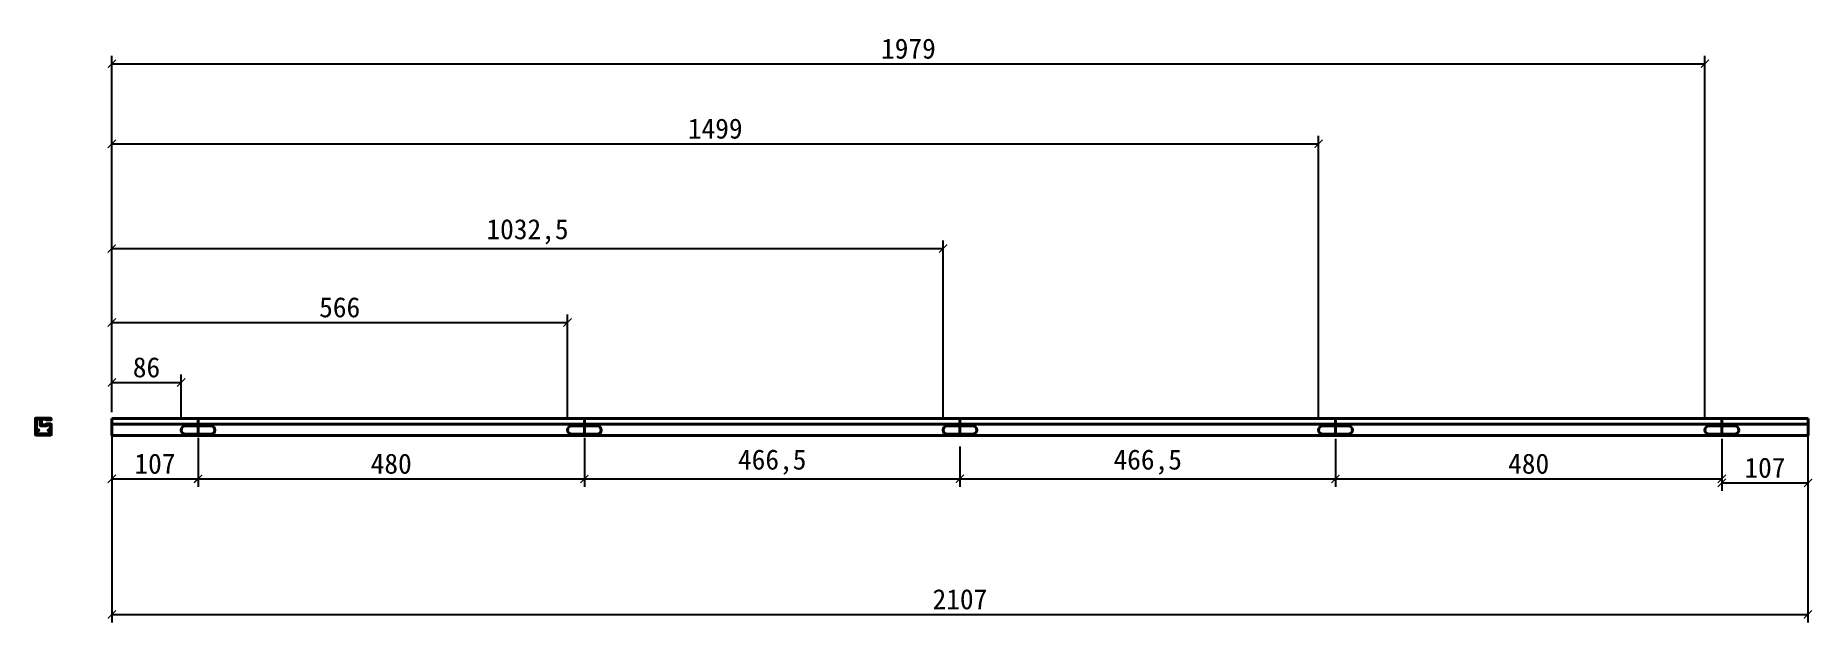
# Model space of a CAD drawing. Header units: millimetres. Extents: x -44117 to 256353, y -2095463 to 65325.
# Drawn here: x 110916 to 113123, y -180350 to -179621 of the extents above; entities that cross this region are included whole.
import ezdxf

# ---------------------------------------------------------------- set-up
doc = ezdxf.new("R2010")
doc.units = ezdxf.units.MM
doc.header["$LTSCALE"] = 10
doc.layers.add('1', color=2, linetype='Continuous', lineweight=40)
doc.dimstyles.new('ISO-25', dxfattribs={"dimtxt": 2.5, "dimasz": 2.5, "dimexe": 1, "dimexo": 1, "dimtad": 1, "dimtxsty": 'Standard', "dimblk": 'ARCHTICK', "dimcen": 2.5, "dimadec": 0, "dimazin": 0, "dimtfac": 1, "dimtmove": 0, "dimatfit": 3, "dimfxl": 0, "dimarcsym": 0})

msp = doc.modelspace()

# ---------------------------------------------------------------- blocks, each defined once
blk = doc.blocks.new('_ArchTick')
at = {"color": 0, "linetype": 'ByBlock', "const_width": 0.15}
blk.add_lwpolyline([(-0.5, -0.5), (0.5, 0.5)], dxfattribs=at)
blk = doc.blocks.new('*D2909')
at = {"color": 0, "lineweight": -2}
for p, q in [((111010.6, -180132.7), (111010.6, -180350.3)), ((113117.6, -180132.7), (113117.6, -180350.3)), ((111010.6, -180340.3), (113117.6, -180340.3))]:
    blk.add_line(p, q, dxfattribs=at)
at = {"layer": 'Defpoints', "color": 0}
for p in [(111010.6, -180117.7), (113117.6, -180117.7), (113117.6, -180340.3)]:
    blk.add_point(p, dxfattribs=at)
at = {"color": 0, "lineweight": -2, "xscale": 10, "yscale": 10, "zscale": 10, "rotation": 180}
blk.add_blockref('_ArchTick', (111010.6, -180340.3), dxfattribs=at)
at = {"color": 0, "lineweight": -2, "xscale": 10, "yscale": 10, "zscale": 10}
blk.add_blockref('_ArchTick', (113117.6, -180340.3), dxfattribs=at)
at = {"color": 0, "insert": (112064.1, -180321.6), "char_height": 25, "attachment_point": 5}
blk.add_mtext('2107', dxfattribs=at)
blk = doc.blocks.new('*D2910')
at = {"color": 0, "lineweight": -2}
for p, q in [((111010.6, -180111.7), (111010.6, -180181.8)), ((111117.6, -180120.9), (111117.6, -180181.8)), ((111010.6, -180171.8), (111117.6, -180171.8))]:
    blk.add_line(p, q, dxfattribs=at)
at = {"layer": 'Defpoints', "color": 0}
for p in [(111010.6, -180096.7), (111117.6, -180105.9), (111117.6, -180171.8)]:
    blk.add_point(p, dxfattribs=at)
at = {"color": 0, "lineweight": -2, "xscale": 10, "yscale": 10, "zscale": 10, "rotation": 180}
blk.add_blockref('_ArchTick', (111010.6, -180171.8), dxfattribs=at)
at = {"color": 0, "lineweight": -2, "xscale": 10, "yscale": 10, "zscale": 10}
blk.add_blockref('_ArchTick', (111117.6, -180171.8), dxfattribs=at)
at = {"color": 0, "insert": (111064.1, -180153.1), "char_height": 25, "attachment_point": 5}
blk.add_mtext('107', dxfattribs=at)
blk = doc.blocks.new('*D2911')
at = {"color": 0, "lineweight": -2}
for p, q in [((111597.6, -180120.9), (111597.6, -180181.8)), ((111117.6, -180122.2), (111117.6, -180181.8)), ((111117.6, -180171.8), (111597.6, -180171.8))]:
    blk.add_line(p, q, dxfattribs=at)
at = {"layer": 'Defpoints', "color": 0}
for p in [(111117.6, -180107.2), (111597.6, -180105.9), (111597.6, -180171.8)]:
    blk.add_point(p, dxfattribs=at)
at = {"color": 0, "lineweight": -2, "xscale": 10, "yscale": 10, "zscale": 10, "rotation": 180}
blk.add_blockref('_ArchTick', (111117.6, -180171.8), dxfattribs=at)
at = {"color": 0, "lineweight": -2, "xscale": 10, "yscale": 10, "zscale": 10}
blk.add_blockref('_ArchTick', (111597.6, -180171.8), dxfattribs=at)
at = {"color": 0, "insert": (111357.6, -180153.1), "char_height": 25, "attachment_point": 5}
blk.add_mtext('480', dxfattribs=at)
blk = doc.blocks.new('*D2912')
at = {"color": 0, "lineweight": -2}
for p, q in [((113117.6, -180111.7), (113117.6, -180186.8)), ((113010.6, -180122.2), (113010.6, -180186.8)), ((113010.6, -180176.8), (113117.6, -180176.8))]:
    blk.add_line(p, q, dxfattribs=at)
at = {"layer": 'Defpoints', "color": 0}
for p in [(113117.6, -180096.7), (113010.6, -180107.2), (113117.6, -180176.8)]:
    blk.add_point(p, dxfattribs=at)
at = {"color": 0, "lineweight": -2, "xscale": 10, "yscale": 10, "zscale": 10, "rotation": 180}
blk.add_blockref('_ArchTick', (113010.6, -180176.8), dxfattribs=at)
at = {"color": 0, "lineweight": -2, "xscale": 10, "yscale": 10, "zscale": 10}
blk.add_blockref('_ArchTick', (113117.6, -180176.8), dxfattribs=at)
at = {"color": 0, "insert": (113064.1, -180158.1), "char_height": 25, "attachment_point": 5}
blk.add_mtext('107', dxfattribs=at)
blk = doc.blocks.new('*D2913')
at = {"color": 0, "lineweight": -2}
for p, q in [((112530.6, -180122.2), (112530.6, -180181.8)), ((113010.6, -180122.2), (113010.6, -180181.8)), ((112530.6, -180171.8), (113010.6, -180171.8))]:
    blk.add_line(p, q, dxfattribs=at)
at = {"layer": 'Defpoints', "color": 0}
for p in [(112530.6, -180107.2), (113010.6, -180107.2), (113010.6, -180171.8)]:
    blk.add_point(p, dxfattribs=at)
at = {"color": 0, "lineweight": -2, "xscale": 10, "yscale": 10, "zscale": 10, "rotation": 180}
blk.add_blockref('_ArchTick', (112530.6, -180171.8), dxfattribs=at)
at = {"color": 0, "lineweight": -2, "xscale": 10, "yscale": 10, "zscale": 10}
blk.add_blockref('_ArchTick', (113010.6, -180171.8), dxfattribs=at)
at = {"color": 0, "insert": (112770.6, -180153.1), "char_height": 25, "attachment_point": 5}
blk.add_mtext('480', dxfattribs=at)
blk = doc.blocks.new('*D2914')
at = {"color": 0, "lineweight": -2}
for p, q in [((111597.6, -180132.7), (111597.6, -180181.8)), ((112064.1, -180131.4), (112064.1, -180181.8)), ((111597.6, -180171.8), (112064.1, -180171.8))]:
    blk.add_line(p, q, dxfattribs=at)
at = {"layer": 'Defpoints', "color": 0}
for p in [(111597.6, -180117.7), (112064.1, -180116.4), (112064.1, -180171.8)]:
    blk.add_point(p, dxfattribs=at)
at = {"color": 0, "lineweight": -2, "xscale": 10, "yscale": 10, "zscale": 10, "rotation": 180}
blk.add_blockref('_ArchTick', (111597.6, -180171.8), dxfattribs=at)
at = {"color": 0, "lineweight": -2, "xscale": 10, "yscale": 10, "zscale": 10}
blk.add_blockref('_ArchTick', (112064.1, -180171.8), dxfattribs=at)
at = {"color": 0, "insert": (111830.9, -180151), "char_height": 25, "attachment_point": 5}
blk.add_mtext('466,5', dxfattribs=at)
blk = doc.blocks.new('*D2915')
at = {"color": 0, "lineweight": -2}
for p, q in [((112064.1, -180132.7), (112064.1, -180181.8)), ((112530.6, -180131.4), (112530.6, -180181.8)), ((112064.1, -180171.8), (112530.6, -180171.8))]:
    blk.add_line(p, q, dxfattribs=at)
at = {"layer": 'Defpoints', "color": 0}
for p in [(112064.1, -180117.7), (112530.6, -180116.4), (112530.6, -180171.8)]:
    blk.add_point(p, dxfattribs=at)
at = {"color": 0, "lineweight": -2, "xscale": 10, "yscale": 10, "zscale": 10, "rotation": 180}
blk.add_blockref('_ArchTick', (112064.1, -180171.8), dxfattribs=at)
at = {"color": 0, "lineweight": -2, "xscale": 10, "yscale": 10, "zscale": 10}
blk.add_blockref('_ArchTick', (112530.6, -180171.8), dxfattribs=at)
at = {"color": 0, "insert": (112297.4, -180151), "char_height": 25, "attachment_point": 5}
blk.add_mtext('466,5', dxfattribs=at)
blk = doc.blocks.new('*D2916')
at = {"color": 0, "lineweight": -2}
for p, q in [((111010.6, -180081.7), (111010.6, -180042)), ((111010.6, -180052), (111096.6, -180052)), ((111096.6, -180096.1), (111096.6, -180042))]:
    blk.add_line(p, q, dxfattribs=at)
at = {"layer": 'Defpoints', "color": 0}
for p in [(111096.6, -180052), (111010.6, -180096.7), (111096.6, -180111.1)]:
    blk.add_point(p, dxfattribs=at)
at = {"color": 0, "lineweight": -2, "xscale": 10, "yscale": 10, "zscale": 10, "rotation": 180}
blk.add_blockref('_ArchTick', (111010.6, -180052), dxfattribs=at)
at = {"color": 0, "lineweight": -2, "xscale": 10, "yscale": 10, "zscale": 10}
blk.add_blockref('_ArchTick', (111096.6, -180052), dxfattribs=at)
at = {"color": 0, "insert": (111053.6, -180033.3), "char_height": 25, "attachment_point": 5}
blk.add_mtext('86', dxfattribs=at)
blk = doc.blocks.new('*D2917')
at = {"color": 0, "lineweight": -2}
for p, q in [((111010.6, -180089), (111010.6, -179967.5)), ((111010.6, -179977.5), (111576.6, -179977.5)), ((111576.6, -180096.1), (111576.6, -179967.5))]:
    blk.add_line(p, q, dxfattribs=at)
at = {"layer": 'Defpoints', "color": 0}
for p in [(111576.6, -179977.5), (111010.6, -180104), (111576.6, -180111.1)]:
    blk.add_point(p, dxfattribs=at)
at = {"color": 0, "lineweight": -2, "xscale": 10, "yscale": 10, "zscale": 10, "rotation": 180}
blk.add_blockref('_ArchTick', (111010.6, -179977.5), dxfattribs=at)
at = {"color": 0, "lineweight": -2, "xscale": 10, "yscale": 10, "zscale": 10}
blk.add_blockref('_ArchTick', (111576.6, -179977.5), dxfattribs=at)
at = {"color": 0, "insert": (111293.6, -179958.7), "char_height": 25, "attachment_point": 5}
blk.add_mtext('566', dxfattribs=at)
blk = doc.blocks.new('*D2918')
at = {"color": 0, "lineweight": -2}
for p, q in [((111010.6, -180081.7), (111010.6, -179875.6)), ((112043.1, -180096.1), (112043.1, -179875.6)), ((111010.6, -179885.6), (112043.1, -179885.6))]:
    blk.add_line(p, q, dxfattribs=at)
at = {"layer": 'Defpoints', "color": 0}
for p in [(112043.1, -179885.6), (111010.6, -180096.7), (112043.1, -180111.1)]:
    blk.add_point(p, dxfattribs=at)
at = {"color": 0, "lineweight": -2, "xscale": 10, "yscale": 10, "zscale": 10, "rotation": 180}
blk.add_blockref('_ArchTick', (111010.6, -179885.6), dxfattribs=at)
at = {"color": 0, "lineweight": -2, "xscale": 10, "yscale": 10, "zscale": 10}
blk.add_blockref('_ArchTick', (112043.1, -179885.6), dxfattribs=at)
at = {"color": 0, "insert": (111526.9, -179864.7), "char_height": 25, "attachment_point": 5}
blk.add_mtext('1032,5', dxfattribs=at)
blk = doc.blocks.new('*D2919')
at = {"color": 0, "lineweight": -2}
for p, q in [((111010.6, -180081.7), (111010.6, -179745.4)), ((112509.6, -180096.1), (112509.6, -179745.4)), ((111010.6, -179755.4), (112509.6, -179755.4))]:
    blk.add_line(p, q, dxfattribs=at)
at = {"layer": 'Defpoints', "color": 0}
for p in [(112509.6, -179755.4), (111010.6, -180096.7), (112509.6, -180111.1)]:
    blk.add_point(p, dxfattribs=at)
at = {"color": 0, "lineweight": -2, "xscale": 10, "yscale": 10, "zscale": 10, "rotation": 180}
blk.add_blockref('_ArchTick', (111010.6, -179755.4), dxfattribs=at)
at = {"color": 0, "lineweight": -2, "xscale": 10, "yscale": 10, "zscale": 10}
blk.add_blockref('_ArchTick', (112509.6, -179755.4), dxfattribs=at)
at = {"color": 0, "insert": (111760.1, -179736.6), "char_height": 25, "attachment_point": 5}
blk.add_mtext('1499', dxfattribs=at)
blk = doc.blocks.new('*D2920')
at = {"color": 0, "lineweight": -2}
for p, q in [((111010.6, -180081.7), (111010.6, -179645.9)), ((111010.6, -179655.9), (112989.6, -179655.9)), ((112989.6, -180096.1), (112989.6, -179645.9))]:
    blk.add_line(p, q, dxfattribs=at)
at = {"layer": 'Defpoints', "color": 0}
for p in [(112989.6, -179655.9), (111010.6, -180096.7), (112989.6, -180111.1)]:
    blk.add_point(p, dxfattribs=at)
at = {"color": 0, "lineweight": -2, "xscale": 10, "yscale": 10, "zscale": 10, "rotation": 180}
blk.add_blockref('_ArchTick', (111010.6, -179655.9), dxfattribs=at)
at = {"color": 0, "lineweight": -2, "xscale": 10, "yscale": 10, "zscale": 10}
blk.add_blockref('_ArchTick', (112989.6, -179655.9), dxfattribs=at)
at = {"color": 0, "insert": (112000.1, -179637.2), "char_height": 25, "attachment_point": 5}
blk.add_mtext('1979', dxfattribs=at)

# ---------------------------------------------------------------- dimensions: what is measured, and where the dimension line sits
for base, p1, p2, picture, middle in [((112989.61396, -179655.93286), (111010.61382, -180096.73713), (112989.61396, -180111.09909), '*D2920', (112000.11389, -179637.18286)), ((112509.61382, -179755.3626), (111010.61382, -180096.73713), (112509.61382, -180111.13713), '*D2919', (111760.11382, -179736.6126)), ((112043.11433, -179885.5726), (111010.61382, -180096.73713), (112043.11433, -180111.0645), '*D2918', (111526.86408, -179864.73927)), ((111576.61382, -179977.48307), (111010.61382, -180104.03713), (111576.61382, -180111.13713), '*D2917', (111293.61382, -179958.73307)), ((111096.61382, -180052.03103), (111010.61382, -180096.73713), (111096.61382, -180111.13713), '*D2916', (111053.61382, -180033.28103)), ((111117.61382, -180171.80076), (111010.61382, -180096.73713), (111117.61382, -180105.88713), '*D2910', (111064.11382, -180153.05076)), ((113117.61382, -180176.80076), (113010.61382, -180107.23713), (113117.61382, -180096.73713), '*D2912', (113064.11382, -180158.05076)), ((113117.61382, -180340.32034), (111010.61382, -180117.73713), (113117.61382, -180117.73713), '*D2909', (112064.11382, -180321.57034)), ((111597.61382, -180171.80076), (111117.61382, -180107.23713), (111597.61382, -180105.88713), '*D2911', (111357.61382, -180153.05076)), ((112064.11382, -180171.80076), (111597.61382, -180117.73713), (112064.11382, -180116.38713), '*D2914', (111830.86382, -180150.96742)), ((112530.61382, -180171.80076), (112064.11382, -180117.73713), (112530.61382, -180116.38713), '*D2915', (112297.36382, -180150.96742)), ((113010.61382, -180171.80076), (112530.61382, -180107.23713), (113010.61382, -180107.23713), '*D2913', (112770.61382, -180153.05076))]:
    dim = msp.add_linear_dim(base=base, p1=p1, p2=p2, dimstyle='ISO-25', override={"dimscale": 10, "dimasz": 1, "dimexo": 1.5})
    dim.commit()
    dim.dimension.update_dxf_attribs({"geometry": picture, "text_midpoint": middle})

# ---------------------------------------------------------------- linework, layer by layer
at = {"layer": '1', "color": 2}
for p, q in [((110915.7798, -180096.6147), (110915.7798, -180116.8147)), ((110933.8798, -180096.3147), (110916.0798, -180096.3147)), ((110922.9798, -180104.3147), (110922.9798, -180097.7147)), ((110923.2798, -180097.4147), (110928.6798, -180097.4147)), ((110928.9798, -180097.7147), (110928.9798, -180097.9147)), ((110929.4798, -180098.4147), (110934.8798, -180098.4147)), ((110916.2798, -180117.3147), (110934.8798, -180117.3147)), ((110928.6798, -180104.6147), (110923.2798, -180104.6147)), ((110928.9798, -180104.1147), (110928.9798, -180104.3147)), ((110934.8798, -180103.6147), (110929.4798, -180103.6147)), ((110935.3798, -180116.8147), (110935.3798, -180104.1147))]:
    msp.add_line(p, q, dxfattribs=at)
at = {"layer": '1'}
for p, q in [((113117.61382, -180096.73713), (111010.61382, -180096.73713)), ((111010.61382, -180096.73713), (111010.61382, -180117.73713)), ((111117.61382, -180096.73713), (111117.61382, -180117.73713)), ((111597.61382, -180096.73713), (111597.61382, -180117.73713)), ((112064.11382, -180096.73713), (112064.11382, -180117.73713)), ((112530.61382, -180096.73713), (112530.61382, -180117.73713)), ((113010.61382, -180096.73713), (113010.61382, -180117.73713)), ((113117.61382, -180117.73713), (113117.61382, -180096.73713)), ((110916.2798, -180117.3147), (110934.8798, -180117.3147)), ((111010.61382, -180104.03713), (113117.61382, -180104.03713)), ((111010.61382, -180117.73713), (113117.61382, -180117.73713)), ((111101.86382, -180105.88713), (111133.36382, -180105.88713)), ((111133.36382, -180116.38713), (111101.86382, -180116.38713)), ((111581.86382, -180105.88713), (111613.36382, -180105.88713)), ((111613.36382, -180116.38713), (111581.86382, -180116.38713)), ((112048.36382, -180105.88713), (112079.86382, -180105.88713)), ((112079.86382, -180116.38713), (112048.36382, -180116.38713)), ((112514.86382, -180105.88713), (112546.36382, -180105.88713)), ((112546.36382, -180116.38713), (112514.86382, -180116.38713)), ((112994.86382, -180105.88713), (113026.36382, -180105.88713)), ((113026.36382, -180116.38713), (112994.86382, -180116.38713))]:
    msp.add_line(p, q, dxfattribs=at)
at = {"layer": '1', "color": 2}
msp.add_lwpolyline([(110933.9798, -180105.1147), (110933.9798, -180110.5147, -0.4142135624), (110933.6798, -180110.8147), (110931.7798, -180110.8147, 0.4142135624), (110931.4798, -180111.1147), (110931.4798, -180111.7147, 0.4142135624), (110931.7798, -180112.0147), (110933.6798, -180112.0147, -0.4142135624), (110933.9798, -180112.3147), (110933.9798, -180115.6147, -0.4142135624), (110933.6798, -180115.9147), (110917.4798, -180115.9147, -0.4142135624), (110917.1798, -180115.6147), (110917.1798, -180112.3147, -0.4142135624), (110917.4798, -180112.0147), (110919.3798, -180112.0147, 0.4142135624), (110919.6798, -180111.7147), (110919.6798, -180111.1147, 0.4142135624), (110919.3798, -180110.8147), (110917.4798, -180110.8147, -0.4142135624), (110917.1798, -180110.5147), (110917.1798, -180097.8147, -0.4142135624), (110917.4798, -180097.5147), (110921.3798, -180097.5147, -0.4142135624), (110921.6798, -180097.8147), (110921.6798, -180105.4147, 0.4142135624), (110921.9798, -180105.7147), (110929.8798, -180105.7147, 0.4142135624), (110930.1798, -180105.4147), (110930.1798, -180105.1147, -0.4142135624), (110930.4798, -180104.8147), (110933.6798, -180104.8147, -0.4142135624)], format="xyb", close=True, dxfattribs=at)
for centre, radius, start, end in [((110916.0798, -180096.6147), 0.3, 90, 180), ((110923.2798, -180097.7147), 0.3, 90, 180), ((110928.6798, -180097.7147), 0.3, 0, 90), ((110929.4798, -180097.9147), 0.5, 180, 270), ((110933.8798, -180097.8147), 1.5, 357.57727705, 90), ((110934.8798, -180097.9147), 0.5, 270, 4.19690484), ((110916.2798, -180116.8147), 0.5, 180, 270), ((110923.2798, -180104.3147), 0.3, 180, 270), ((110928.6798, -180104.3147), 0.3, 270, 0), ((110929.4798, -180104.1147), 0.5, 90, 180), ((110934.8798, -180104.1147), 0.5, 0, 90), ((110934.8798, -180116.8147), 0.5, 270, 0)]:
    msp.add_arc(centre, radius, start, end, dxfattribs=at)
at = {"layer": '1'}
for centre, start, end in [((111101.86382, -180111.13713), 90, 270), ((111133.36382, -180111.13713), 270, 90), ((111581.86382, -180111.13713), 90, 270), ((111613.36382, -180111.13713), 270, 90), ((112048.36382, -180111.13713), 90, 270), ((112079.86382, -180111.13713), 270, 90), ((112514.86382, -180111.13713), 90, 270), ((112546.36382, -180111.13713), 270, 90), ((112994.86382, -180111.13713), 90, 270), ((113026.36382, -180111.13713), 270, 90)]:
    msp.add_arc(centre, 5.25, start, end, dxfattribs=at)

msp.set_redraw_order([(e.dxf.handle, doc.entitydb.next_handle()) for e in msp.query("TEXT MTEXT ATTDEF DIMENSION ARC_DIMENSION")])  # texts and dimensions are drawn at this point

doc.saveas('drawing.dxf')
